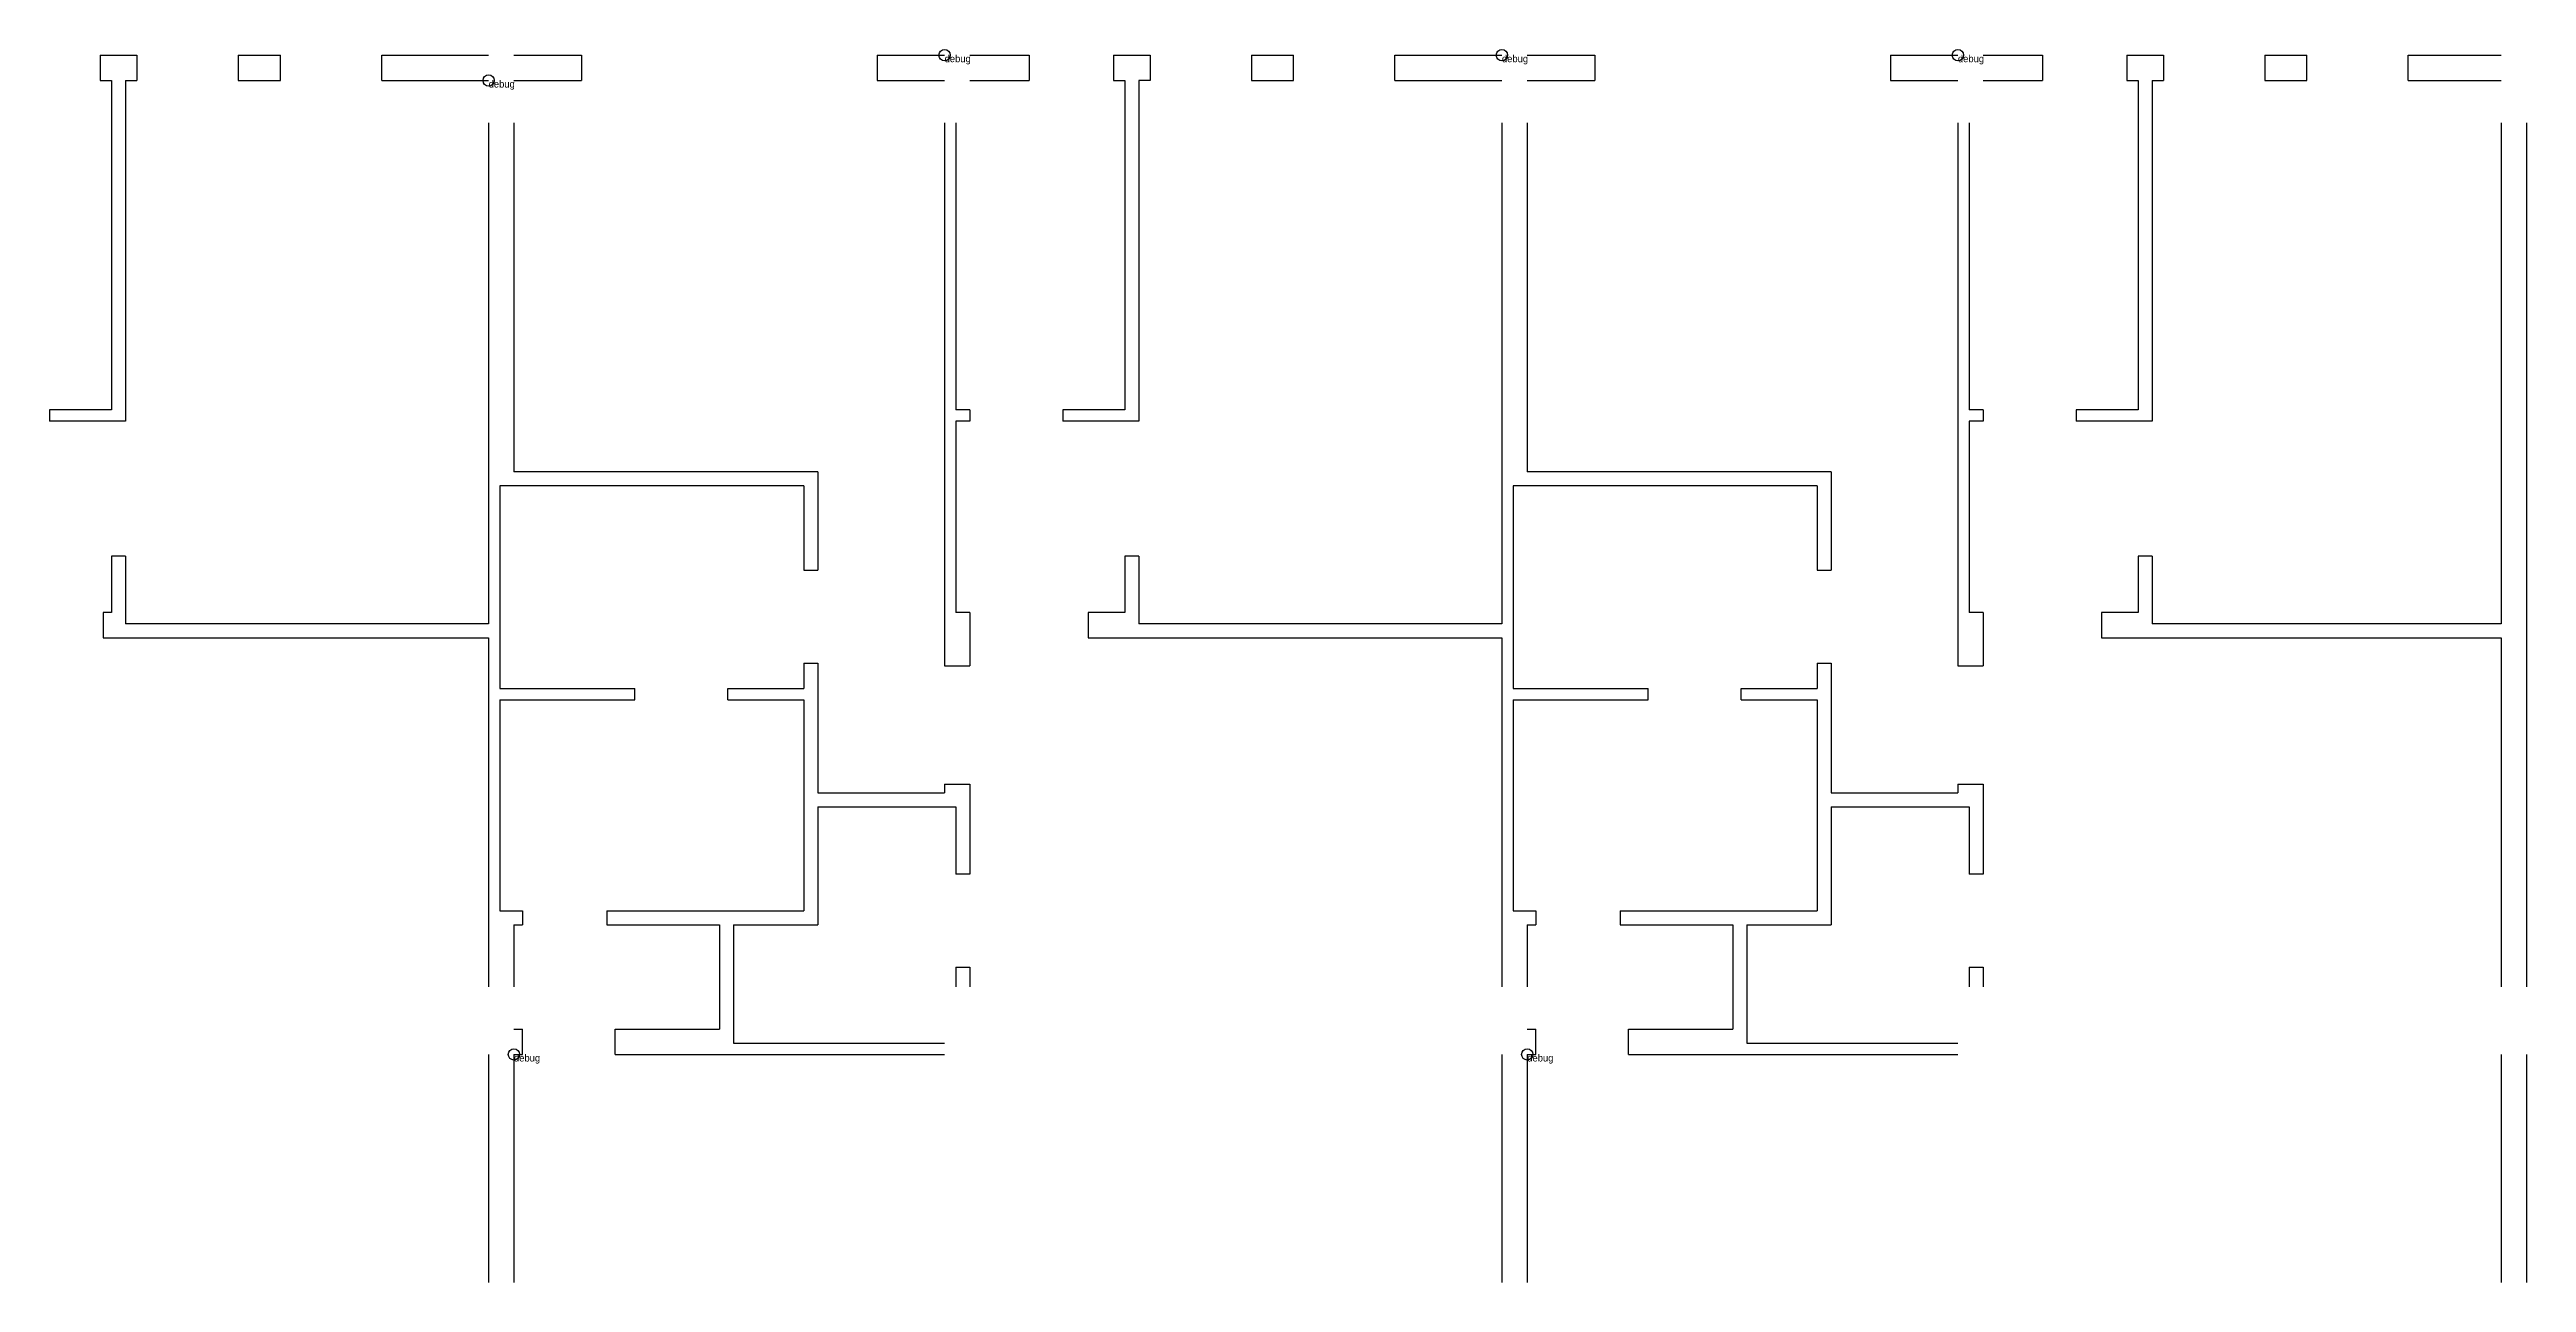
# Model space of a CAD drawing. Header units: metres. Extents: x 234 to 1674, y 440 to 1103.
# Drawn here: x 794 to 1674, y 665 to 1103 of the extents above; entities that cross this region are included whole.
import ezdxf

# ---------------------------------------------------------------- set-up
doc = ezdxf.new("R2010")
doc.units = ezdxf.units.M
doc.layers.add('WALL', color=7, linetype='Continuous')

msp = doc.modelspace()

# ---------------------------------------------------------------- texts
at = {"layer": 'debug', "char_height": 2.5, "attachment_point": 1}
for insert in [(1112, 1101), (1310, 1101), (1472, 1101), (950, 1092), (959, 746), (1319, 746)]:
    msp.add_mtext('debug', dxfattribs=dict(at, insert=insert))

# ---------------------------------------------------------------- linework, layer by layer
at = {"layer": 'debug', "color": 2}
for centre in [(1112, 1101), (1310, 1101), (1472, 1101), (950, 1092), (959, 746), (1319, 746)]:
    msp.add_circle(centre, 2, dxfattribs=at)
at = {"layer": 'WALL'}
for p, q in [((812, 1101), (812, 1092)), ((812, 1101), (812, 1092)), ((812, 1101), (825, 1101)), ((825, 1101), (825, 1092)), ((861, 1101), (861, 1092)), ((861, 1101), (876, 1101)), ((873, 1101), (873, 1101)), ((876, 1092), (876, 1101)), ((912, 1101), (950, 1101)), ((912, 1092), (912, 1101)), ((959, 1101), (983, 1101)), ((983, 1101), (983, 1092)), ((1088, 1101), (1112, 1101)), ((1088, 1101), (1088, 1092)), ((1121, 1101), (1142, 1101)), ((1131, 1101), (1131, 1101)), ((1142, 1101), (1142, 1092)), ((1172, 1101), (1172, 1092)), ((1172, 1101), (1185, 1101)), ((1185, 1101), (1185, 1092)), ((1221, 1101), (1221, 1092)), ((1221, 1101), (1236, 1101)), ((1233, 1101), (1233, 1101)), ((1236, 1092), (1236, 1101)), ((1272, 1101), (1310, 1101)), ((1272, 1092), (1272, 1101)), ((1319, 1101), (1343, 1101)), ((1343, 1101), (1343, 1092)), ((1448, 1101), (1472, 1101)), ((1448, 1101), (1448, 1092)), ((1481, 1101), (1502, 1101)), ((1491, 1101), (1491, 1101)), ((1502, 1101), (1502, 1092)), ((1532, 1101), (1532, 1092)), ((1532, 1101), (1545, 1101)), ((1545, 1101), (1545, 1092)), ((1581, 1101), (1581, 1092)), ((1581, 1101), (1596, 1101)), ((1593, 1101), (1593, 1101)), ((1596, 1092), (1596, 1101)), ((1632, 1101), (1665, 1101)), ((1632, 1092), (1632, 1101)), ((812, 1092), (816, 1092)), ((812, 1092), (816, 1092)), ((816, 1092), (816, 975)), ((821, 1092), (821, 971)), ((821, 1092), (825, 1092)), ((861, 1092), (876, 1092)), ((912, 1092), (950, 1092)), ((959, 1092), (983, 1092)), ((1088, 1092), (1112, 1092)), ((1121, 1092), (1142, 1092)), ((1172, 1092), (1176, 1092)), ((1176, 1092), (1176, 975)), ((1181, 1092), (1181, 971)), ((1185, 1092), (1181, 1092)), ((1221, 1092), (1236, 1092)), ((1233, 1092), (1233, 1092)), ((1272, 1092), (1310, 1092)), ((1319, 1092), (1343, 1092)), ((1448, 1092), (1472, 1092)), ((1481, 1092), (1502, 1092)), ((1532, 1092), (1536, 1092)), ((1536, 1092), (1536, 975)), ((1541, 1092), (1541, 971)), ((1541, 1092), (1545, 1092)), ((1581, 1092), (1596, 1092)), ((1632, 1092), (1665, 1092)), ((950, 1077), (950, 899)), ((959, 1077), (959, 953)), ((1112, 1077), (1112, 884)), ((1116, 1077), (1116, 975)), ((1310, 1077), (1310, 899)), ((1319, 1077), (1319, 953)), ((1472, 1077), (1472, 884)), ((1476, 1077), (1476, 975)), ((1665, 1077), (1665, 899)), ((1674, 1077), (1674, 909)), ((794, 975), (794, 971)), ((816, 975), (794, 975)), ((821, 971), (794, 971)), ((1121, 975), (1116, 975)), ((1116, 971), (1116, 903)), ((1121, 971), (1116, 971)), ((1121, 975), (1121, 971)), ((1154, 975), (1154, 971)), ((1176, 975), (1154, 975)), ((1181, 971), (1154, 971)), ((1481, 975), (1476, 975)), ((1476, 971), (1476, 903)), ((1481, 971), (1476, 971)), ((1481, 975), (1481, 971)), ((1514, 975), (1514, 971)), ((1536, 975), (1514, 975)), ((1541, 971), (1514, 971)), ((1067, 953), (959, 953)), ((1067, 953), (1067, 918)), ((1427, 953), (1319, 953)), ((1427, 953), (1427, 918)), ((954, 948), (954, 876)), ((1062, 948), (954, 948)), ((1062, 948), (1062, 918)), ((1314, 948), (1314, 876)), ((1422, 948), (1314, 948)), ((1422, 948), (1422, 918)), ((821, 923), (816, 923)), ((816, 923), (816, 903)), ((821, 923), (821, 899)), ((1062, 918), (1067, 918)), ((1181, 923), (1176, 923)), ((1176, 923), (1176, 903)), ((1181, 923), (1181, 899)), ((1422, 918), (1427, 918)), ((1541, 923), (1536, 923)), ((1536, 923), (1536, 903)), ((1541, 923), (1541, 899)), ((1674, 909), (1674, 770)), ((813, 903), (813, 894)), ((816, 903), (813, 903)), ((950, 899), (821, 899)), ((1121, 903), (1116, 903)), ((1121, 903), (1121, 884)), ((1163, 903), (1163, 894)), ((1176, 903), (1163, 903)), ((1310, 899), (1181, 899)), ((1481, 903), (1476, 903)), ((1481, 903), (1481, 884)), ((1523, 903), (1523, 894)), ((1536, 903), (1523, 903)), ((1665, 899), (1541, 899)), ((813, 894), (950, 894)), ((950, 894), (950, 770)), ((1163, 894), (1310, 894)), ((1310, 894), (1310, 770)), ((1523, 894), (1665, 894)), ((1665, 894), (1665, 770)), ((1062, 885), (1062, 876)), ((1062, 885), (1067, 885)), ((1067, 885), (1067, 839)), ((1112, 884), (1121, 884)), ((1422, 885), (1422, 876)), ((1422, 885), (1427, 885)), ((1427, 885), (1427, 839)), ((1472, 884), (1481, 884)), ((954, 876), (1002, 876)), ((954, 872), (1002, 872)), ((954, 872), (954, 797)), ((1002, 872), (1002, 876)), ((1035, 876), (1062, 876)), ((1035, 872), (1035, 876)), ((1035, 872), (1062, 872)), ((1062, 872), (1062, 797)), ((1314, 876), (1362, 876)), ((1314, 872), (1314, 797)), ((1314, 872), (1362, 872)), ((1362, 872), (1362, 876)), ((1395, 876), (1422, 876)), ((1395, 872), (1395, 876)), ((1395, 872), (1422, 872)), ((1422, 872), (1422, 797)), ((1067, 839), (1112, 839)), ((1112, 842), (1112, 839)), ((1112, 842), (1121, 842)), ((1121, 842), (1121, 810)), ((1427, 839), (1472, 839)), ((1472, 842), (1472, 839)), ((1472, 842), (1481, 842)), ((1481, 842), (1481, 810)), ((1067, 834), (1067, 792)), ((1067, 834), (1116, 834)), ((1116, 834), (1116, 810)), ((1427, 834), (1427, 792)), ((1427, 834), (1476, 834)), ((1476, 834), (1476, 810)), ((1121, 810), (1116, 810)), ((1481, 810), (1476, 810)), ((954, 797), (962, 797)), ((962, 797), (962, 792)), ((992, 797), (1062, 797)), ((992, 797), (1032, 797)), ((992, 797), (992, 792)), ((1314, 797), (1322, 797)), ((1322, 797), (1322, 792)), ((1352, 797), (1422, 797)), ((1352, 797), (1392, 797)), ((1352, 797), (1352, 792)), ((959, 792), (962, 792)), ((959, 792), (959, 770)), ((992, 792), (1032, 792)), ((1032, 792), (1032, 755)), ((1037, 792), (1067, 792)), ((1037, 792), (1037, 750)), ((1319, 792), (1319, 770)), ((1319, 792), (1322, 792)), ((1352, 792), (1392, 792)), ((1392, 792), (1392, 755)), ((1397, 792), (1427, 792)), ((1397, 792), (1397, 750)), ((1116, 777), (1116, 770)), ((1116, 777), (1121, 777)), ((1121, 777), (1121, 770)), ((1476, 777), (1476, 770)), ((1476, 777), (1481, 777)), ((1481, 777), (1481, 770)), ((959, 755), (962, 755)), ((962, 746), (962, 755)), ((995, 755), (1032, 755)), ((995, 746), (995, 755)), ((1037, 750), (1112, 750)), ((1319, 755), (1322, 755)), ((1322, 746), (1322, 755)), ((1355, 755), (1392, 755)), ((1355, 746), (1355, 755)), ((1397, 750), (1472, 750)), ((950, 746), (950, 665)), ((959, 746), (959, 665)), ((959, 746), (962, 746)), ((995, 746), (1112, 746)), ((1310, 746), (1310, 665)), ((1319, 746), (1319, 665)), ((1319, 746), (1322, 746)), ((1355, 746), (1472, 746)), ((1665, 746), (1665, 665)), ((1674, 746), (1674, 665))]:
    msp.add_line(p, q, dxfattribs=at)

msp.set_redraw_order([(e.dxf.handle, doc.entitydb.next_handle()) for e in msp.query("TEXT MTEXT ATTDEF DIMENSION ARC_DIMENSION")])  # texts and dimensions are drawn at this point

doc.saveas('drawing.dxf')
